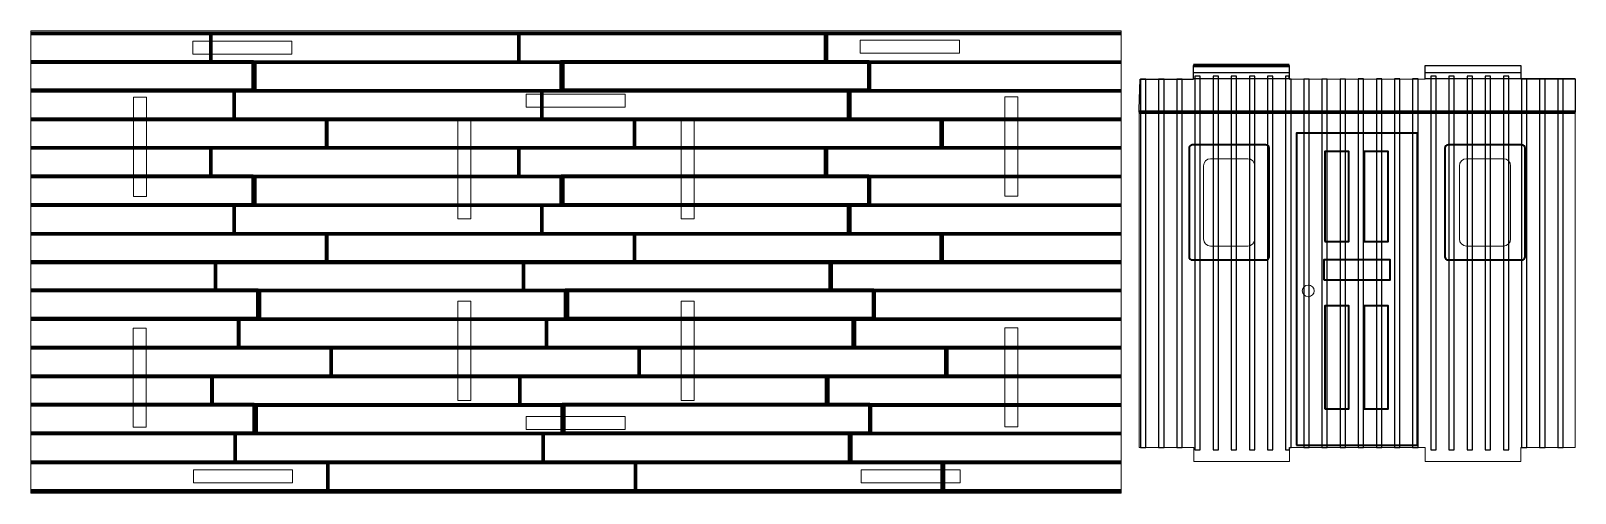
# Model space of a CAD drawing. Header units: millimetres. Extents: x -180 to 180, y -54 to 54.
import ezdxf

# ---------------------------------------------------------------- set-up
doc = ezdxf.new("R2010")
doc.units = ezdxf.units.MM
doc.header["$MEASUREMENT"] = 0
doc.layers.add('Layer 1', color=7, linetype='Continuous')

msp = doc.modelspace()

# ---------------------------------------------------------------- linework, layer by layer
at = {"layer": 'Layer 1', "color": 22, "lineweight": 5}
for points in [[(-142.1747, 48.3552), (-119.0961, 48.3552), (-119.0961, 51.368), (-142.1747, 51.368), (-142.1747, 48.3552)], [(13.3549, 48.5867), (36.4335, 48.5867), (36.4335, 51.6093), (13.3549, 51.6093), (13.3549, 48.5867)], [(-142.0163, -51.369), (-118.9377, -51.369), (-118.9377, -48.3464), (-142.0163, -48.3464), (-142.0163, -51.369)], [(13.5133, -51.369), (36.5919, -51.369), (36.5919, -48.3464), (13.5133, -48.3464), (13.5133, -51.369)]]:
    msp.add_lwpolyline(points, close=True, dxfattribs=at)
at = {"layer": 'Layer 1', "color": 7, "lineweight": 40}
msp.add_lwpolyline([(114.9643, -42.6135), (143.1975, -42.6135), (143.1975, 29.9493), (114.9643, 29.9493), (114.9643, -42.6135)], close=True, dxfattribs=at)
at = {"layer": 'Layer 1', "color": 250, "lineweight": 40}
for points in [[(121.5361, 4.7704), (127.1313, 4.7704), (127.1313, 25.7386), (121.5361, 25.7386), (121.5361, 4.7704)], [(130.7684, 4.7704), (136.3638, 4.7704), (136.3638, 25.7386), (130.7684, 25.7386), (130.7684, 4.7704)], [(121.3037, -4.1316), (136.8201, -4.1316), (136.8201, 0.4946), (121.3037, 0.4946), (121.3037, -4.1316)], [(121.5361, -34.1706), (127.1313, -34.1706), (127.1313, -10.2068), (121.5361, -10.2068), (121.5361, -34.1706)], [(130.7684, -34.1706), (136.3638, -34.1706), (136.3638, -10.2068), (130.7684, -10.2068), (130.7684, -34.1706)]]:
    msp.add_lwpolyline(points, close=True, dxfattribs=at)
at = {"layer": 'Layer 1', "color": 250, "lineweight": 15}
msp.add_ellipse((117.7272, -6.7158), major_axis=(1.3978, 0), ratio=0.97338675, dxfattribs=at)
at = {"layer": 'Layer 1', "color": 22, "lineweight": 5}
for points, knots in [([(-179.8809, 53.784), (-179.8809, 53.784), (74.1191, 53.784), (74.1191, 53.784), (74.1191, 53.784), (74.1191, 53.784), (74.1191, -53.784), (74.1191, -53.784), (74.1191, -53.784), (74.1191, -53.784), (-179.8809, -53.784), (-179.8809, -53.784), (-179.8809, -53.784), (-179.8809, -53.784), (-179.8809, 53.784), (-179.8809, 53.784)], [0, 0, 0, 0, 0.25, 0.25, 0.25, 0.25, 0.5, 0.5, 0.5, 0.5, 0.75, 0.75, 0.75, 0.75, 1, 1, 1, 1]), ([(179.8543, 35.2493), (179.8543, 35.2493), (179.8543, 21.7937), (179.8543, 21.7937), (179.8543, 21.7937), (179.8543, 21.7937), (179.8543, -25.8384), (179.8543, -25.8384), (179.8543, -25.8384), (179.8543, -25.8384), (179.8543, -39.2938), (179.8543, -39.2938), (179.8543, -39.2938), (179.8543, -39.2938), (179.8543, -43.1656), (179.8543, -43.1656), (179.8543, -43.1656), (179.8543, -43.1656), (167.2429, -43.1656), (167.2429, -43.1656), (167.2429, -43.1656), (167.2429, -43.1656), (167.2429, -46.413), (167.2429, -46.413), (167.2429, -46.413), (167.2429, -46.413), (144.957, -46.413), (144.957, -46.413), (144.957, -46.413), (144.957, -46.413), (144.957, -43.1656), (144.957, -43.1656), (144.957, -43.1656), (144.957, -43.1656), (113.3329, -43.1656), (113.3329, -43.1656), (113.3329, -43.1656), (113.3329, -43.1656), (113.3329, -46.413), (113.3329, -46.413), (113.3329, -46.413), (113.3329, -46.413), (91.047, -46.413), (91.047, -46.413), (91.047, -46.413), (91.047, -46.413), (91.047, -43.1656), (91.047, -43.1656), (91.047, -43.1656), (91.047, -43.1656), (78.2809, -43.1656), (78.2809, -43.1656), (78.2809, -43.1656), (78.2809, -43.1656), (78.2809, -39.2938), (78.2809, -39.2938), (78.2809, -39.2938), (78.2809, -39.2938), (78.2809, -25.8384), (78.2809, -25.8384), (78.2809, -25.8384), (78.2809, -25.8384), (78.2809, 21.7937), (78.2809, 21.7937), (78.2809, 21.7937), (78.2809, 21.7937), (78.2809, 35.2493), (78.2809, 35.2493), (78.2809, 35.2493), (78.2809, 35.2493), (78.2809, 35.4733), (78.2809, 35.4733), (78.2809, 35.4733), (78.2809, 35.4733), (78.5587, 42.5572), (78.5587, 42.5572), (78.5587, 42.5572), (78.5587, 42.5572), (91.0032, 42.5662), (91.0032, 42.5662), (91.0032, 42.5662), (91.0032, 42.5662), (91.0032, 45.884), (91.0032, 45.884), (91.0032, 45.884), (91.0032, 45.884), (113.2891, 45.884), (113.2891, 45.884), (113.2891, 45.884), (113.2891, 45.884), (113.2891, 42.5824), (113.2891, 42.5824), (113.2891, 42.5824), (113.2891, 42.5824), (144.9132, 42.6053), (144.9132, 42.6053), (144.9132, 42.6053), (144.9132, 42.6053), (144.9132, 45.7043), (144.9132, 45.7043), (144.9132, 45.7043), (144.9132, 45.7043), (167.1991, 45.7043), (167.1991, 45.7043), (167.1991, 45.7043), (167.1991, 45.7043), (167.1991, 42.6215), (167.1991, 42.6215), (167.1991, 42.6215), (167.1991, 42.6215), (179.8809, 42.6307), (179.8809, 42.6307), (179.8809, 42.6307), (179.8809, 42.6307), (179.8543, 35.2493), (179.8543, 35.2493)], [0, 0, 0, 0, 0.03448276, 0.03448276, 0.03448276, 0.03448276, 0.06896552, 0.06896552, 0.06896552, 0.06896552, 0.10344828, 0.10344828, 0.10344828, 0.10344828, 0.13793103, 0.13793103, 0.13793103, 0.13793103, 0.17241379, 0.17241379, 0.17241379, 0.17241379, 0.20689655, 0.20689655, 0.20689655, 0.20689655, 0.24137931, 0.24137931, 0.24137931, 0.24137931, 0.27586207, 0.27586207, 0.27586207, 0.27586207, 0.31034483, 0.31034483, 0.31034483, 0.31034483, 0.34482759, 0.34482759, 0.34482759, 0.34482759, 0.37931034, 0.37931034, 0.37931034, 0.37931034, 0.4137931, 0.4137931, 0.4137931, 0.4137931, 0.44827586, 0.44827586, 0.44827586, 0.44827586, 0.48275862, 0.48275862, 0.48275862, 0.48275862, 0.51724138, 0.51724138, 0.51724138, 0.51724138, 0.55172414, 0.55172414, 0.55172414, 0.55172414, 0.5862069, 0.5862069, 0.5862069, 0.5862069, 0.62068966, 0.62068966, 0.62068966, 0.62068966, 0.65517241, 0.65517241, 0.65517241, 0.65517241, 0.68965517, 0.68965517, 0.68965517, 0.68965517, 0.72413793, 0.72413793, 0.72413793, 0.72413793, 0.75862069, 0.75862069, 0.75862069, 0.75862069, 0.79310345, 0.79310345, 0.79310345, 0.79310345, 0.82758621, 0.82758621, 0.82758621, 0.82758621, 0.86206897, 0.86206897, 0.86206897, 0.86206897, 0.89655172, 0.89655172, 0.89655172, 0.89655172, 0.93103448, 0.93103448, 0.93103448, 0.93103448, 0.96551724, 0.96551724, 0.96551724, 0.96551724, 1, 1, 1, 1]), ([(-152.9294, 38.3536), (-152.9294, 38.3536), (-152.9294, 15.275), (-152.9294, 15.275), (-152.9294, 15.275), (-152.9294, 15.275), (-155.952, 15.275), (-155.952, 15.275), (-155.952, 15.275), (-155.952, 15.275), (-155.952, 38.3536), (-155.952, 38.3536), (-155.952, 38.3536), (-155.952, 38.3536), (-152.9294, 38.3536), (-152.9294, 38.3536)], [0, 0, 0, 0, 0.25, 0.25, 0.25, 0.25, 0.5, 0.5, 0.5, 0.5, 0.75, 0.75, 0.75, 0.75, 1, 1, 1, 1]), ([(-41.4079, 36.0425), (-41.4079, 36.0425), (-64.4865, 36.0425), (-64.4865, 36.0425), (-64.4865, 36.0425), (-64.4865, 36.0425), (-64.4865, 39.0553), (-64.4865, 39.0553), (-64.4865, 39.0553), (-64.4865, 39.0553), (-41.4079, 39.0553), (-41.4079, 39.0553), (-41.4079, 39.0553), (-41.4079, 39.0553), (-41.4079, 36.0425), (-41.4079, 36.0425)], [0, 0, 0, 0, 0.25, 0.25, 0.25, 0.25, 0.5, 0.5, 0.5, 0.5, 0.75, 0.75, 0.75, 0.75, 1, 1, 1, 1]), ([(50.0439, 38.4328), (50.0439, 38.4328), (50.0439, 15.3542), (50.0439, 15.3542), (50.0439, 15.3542), (50.0439, 15.3542), (47.0213, 15.3542), (47.0213, 15.3542), (47.0213, 15.3542), (47.0213, 15.3542), (47.0213, 38.4328), (47.0213, 38.4328), (47.0213, 38.4328), (47.0213, 38.4328), (50.0439, 38.4328), (50.0439, 38.4328)], [0, 0, 0, 0, 0.25, 0.25, 0.25, 0.25, 0.5, 0.5, 0.5, 0.5, 0.75, 0.75, 0.75, 0.75, 1, 1, 1, 1]), ([(-77.3701, 33.0964), (-77.3701, 33.0964), (-77.3701, 10.0178), (-77.3701, 10.0178), (-77.3701, 10.0178), (-77.3701, 10.0178), (-80.3829, 10.0178), (-80.3829, 10.0178), (-80.3829, 10.0178), (-80.3829, 10.0178), (-80.3829, 33.0964), (-80.3829, 33.0964), (-80.3829, 33.0964), (-80.3829, 33.0964), (-77.3701, 33.0964), (-77.3701, 33.0964)], [0, 0, 0, 0, 0.25, 0.25, 0.25, 0.25, 0.5, 0.5, 0.5, 0.5, 0.75, 0.75, 0.75, 0.75, 1, 1, 1, 1]), ([(-25.379, 33.0964), (-25.379, 33.0964), (-25.379, 10.0178), (-25.379, 10.0178), (-25.379, 10.0178), (-25.379, 10.0178), (-28.3918, 10.0178), (-28.3918, 10.0178), (-28.3918, 10.0178), (-28.3918, 10.0178), (-28.3918, 33.0964), (-28.3918, 33.0964), (-28.3918, 33.0964), (-28.3918, 33.0964), (-25.379, 33.0964), (-25.379, 33.0964)], [0, 0, 0, 0, 0.25, 0.25, 0.25, 0.25, 0.5, 0.5, 0.5, 0.5, 0.75, 0.75, 0.75, 0.75, 1, 1, 1, 1]), ([(-77.3701, -9.1233), (-77.3701, -9.1233), (-77.3701, -32.2019), (-77.3701, -32.2019), (-77.3701, -32.2019), (-77.3701, -32.2019), (-80.3829, -32.2019), (-80.3829, -32.2019), (-80.3829, -32.2019), (-80.3829, -32.2019), (-80.3829, -9.1233), (-80.3829, -9.1233), (-80.3829, -9.1233), (-80.3829, -9.1233), (-77.3701, -9.1233), (-77.3701, -9.1233)], [0, 0, 0, 0, 0.25, 0.25, 0.25, 0.25, 0.5, 0.5, 0.5, 0.5, 0.75, 0.75, 0.75, 0.75, 1, 1, 1, 1]), ([(-25.379, -9.1233), (-25.379, -9.1233), (-25.379, -32.2019), (-25.379, -32.2019), (-25.379, -32.2019), (-25.379, -32.2019), (-28.3918, -32.2019), (-28.3918, -32.2019), (-28.3918, -32.2019), (-28.3918, -32.2019), (-28.3918, -9.1233), (-28.3918, -9.1233), (-28.3918, -9.1233), (-28.3918, -9.1233), (-25.379, -9.1233), (-25.379, -9.1233)], [0, 0, 0, 0, 0.25, 0.25, 0.25, 0.25, 0.5, 0.5, 0.5, 0.5, 0.75, 0.75, 0.75, 0.75, 1, 1, 1, 1]), ([(-153.009, -15.3874), (-153.009, -15.3874), (-153.009, -38.466), (-153.009, -38.466), (-153.009, -38.466), (-153.009, -38.466), (-156.0316, -38.466), (-156.0316, -38.466), (-156.0316, -38.466), (-156.0316, -38.466), (-156.0316, -15.3874), (-156.0316, -15.3874), (-156.0316, -15.3874), (-156.0316, -15.3874), (-153.009, -15.3874), (-153.009, -15.3874)], [0, 0, 0, 0, 0.25, 0.25, 0.25, 0.25, 0.5, 0.5, 0.5, 0.5, 0.75, 0.75, 0.75, 0.75, 1, 1, 1, 1]), ([(50.0435, -15.3082), (50.0435, -15.3082), (50.0435, -38.3868), (50.0435, -38.3868), (50.0435, -38.3868), (50.0435, -38.3868), (47.0209, -38.3868), (47.0209, -38.3868), (47.0209, -38.3868), (47.0209, -38.3868), (47.0209, -15.3082), (47.0209, -15.3082), (47.0209, -15.3082), (47.0209, -15.3082), (50.0435, -15.3082), (50.0435, -15.3082)], [0, 0, 0, 0, 0.25, 0.25, 0.25, 0.25, 0.5, 0.5, 0.5, 0.5, 0.75, 0.75, 0.75, 0.75, 1, 1, 1, 1]), ([(-41.4079, -38.9813), (-41.4079, -38.9813), (-64.4865, -38.9813), (-64.4865, -38.9813), (-64.4865, -38.9813), (-64.4865, -38.9813), (-64.4865, -35.9685), (-64.4865, -35.9685), (-64.4865, -35.9685), (-64.4865, -35.9685), (-41.4079, -35.9685), (-41.4079, -35.9685), (-41.4079, -35.9685), (-41.4079, -35.9685), (-41.4079, -38.9813), (-41.4079, -38.9813)], [0, 0, 0, 0, 0.25, 0.25, 0.25, 0.25, 0.5, 0.5, 0.5, 0.5, 0.75, 0.75, 0.75, 0.75, 1, 1, 1, 1])]:
    msp.add_open_spline(points, degree=3, knots=knots, dxfattribs=at)
at = {"layer": 'Layer 1', "color": 250, "lineweight": 100}
for points, knots in [([(-179.8809, 46.5323), (-179.8809, 46.5323), (-137.9474, 46.5323), (-137.9474, 46.5323), (-137.9474, 46.5323), (-137.9474, 46.5323), (-137.9474, 53.1752), (-137.9474, 53.1752), (-137.9474, 53.1752), (-137.9474, 53.1752), (-179.8809, 53.1752), (-179.8809, 53.1752)], [0, 0, 0, 0, 0.33333333, 0.33333333, 0.33333333, 0.33333333, 0.66666667, 0.66666667, 0.66666667, 0.66666667, 1, 1, 1, 1]), ([(-137.9318, 46.5323), (-137.9318, 46.5323), (-66.2182, 46.5323), (-66.2182, 46.5323), (-66.2182, 46.5323), (-66.2182, 46.5323), (-66.2182, 53.1752), (-66.2182, 53.1752), (-66.2182, 53.1752), (-66.2182, 53.1752), (-137.9318, 53.1752), (-137.9318, 53.1752), (-137.9318, 53.1752), (-137.9318, 53.1752), (-137.9318, 46.5323), (-137.9318, 46.5323)], [0, 0, 0, 0, 0.25, 0.25, 0.25, 0.25, 0.5, 0.5, 0.5, 0.5, 0.75, 0.75, 0.75, 0.75, 1, 1, 1, 1]), ([(-66.2182, 46.5323), (-66.2182, 46.5323), (5.4953, 46.5323), (5.4953, 46.5323), (5.4953, 46.5323), (5.4953, 46.5323), (5.4953, 53.1752), (5.4953, 53.1752), (5.4953, 53.1752), (5.4953, 53.1752), (-66.2182, 53.1752), (-66.2182, 53.1752), (-66.2182, 53.1752), (-66.2182, 53.1752), (-66.2182, 46.5323), (-66.2182, 46.5323)], [0, 0, 0, 0, 0.25, 0.25, 0.25, 0.25, 0.5, 0.5, 0.5, 0.5, 0.75, 0.75, 0.75, 0.75, 1, 1, 1, 1]), ([(74.1191, 53.1752), (74.1191, 53.1752), (5.2257, 53.1752), (5.2257, 53.1752), (5.2257, 53.1752), (5.2257, 53.1752), (5.2257, 46.5323), (5.2257, 46.5323)], [0, 0, 0, 0, 0.5, 0.5, 0.5, 0.5, 1, 1, 1, 1]), ([(-179.8809, 39.9637), (-179.8809, 39.9637), (-128.107, 39.9637), (-128.107, 39.9637), (-128.107, 39.9637), (-128.107, 39.9637), (-128.107, 46.6065), (-128.107, 46.6065), (-128.107, 46.6065), (-128.107, 46.6065), (-179.8809, 46.6065), (-179.8809, 46.6065)], [0, 0, 0, 0, 0.33333333, 0.33333333, 0.33333333, 0.33333333, 0.66666667, 0.66666667, 0.66666667, 0.66666667, 1, 1, 1, 1]), ([(-127.687, 39.8574), (-127.687, 39.8574), (-55.9734, 39.8574), (-55.9734, 39.8574), (-55.9734, 39.8574), (-55.9734, 39.8574), (-55.9734, 46.5003), (-55.9734, 46.5003), (-55.9734, 46.5003), (-55.9734, 46.5003), (-127.687, 46.5003), (-127.687, 46.5003), (-127.687, 46.5003), (-127.687, 46.5003), (-127.687, 39.8574), (-127.687, 39.8574)], [0, 0, 0, 0, 0.25, 0.25, 0.25, 0.25, 0.5, 0.5, 0.5, 0.5, 0.75, 0.75, 0.75, 0.75, 1, 1, 1, 1]), ([(-56.3778, 39.9637), (-56.3778, 39.9637), (15.3357, 39.9637), (15.3357, 39.9637), (15.3357, 39.9637), (15.3357, 39.9637), (15.3357, 46.6065), (15.3357, 46.6065), (15.3357, 46.6065), (15.3357, 46.6065), (-56.3778, 46.6065), (-56.3778, 46.6065), (-56.3778, 46.6065), (-56.3778, 46.6065), (-56.3778, 39.9637), (-56.3778, 39.9637)], [0, 0, 0, 0, 0.25, 0.25, 0.25, 0.25, 0.5, 0.5, 0.5, 0.5, 0.75, 0.75, 0.75, 0.75, 1, 1, 1, 1]), ([(74.1191, 46.5003), (74.1191, 46.5003), (15.4705, 46.5003), (15.4705, 46.5003), (15.4705, 46.5003), (15.4705, 46.5003), (15.4705, 39.8574), (15.4705, 39.8574)], [0, 0, 0, 0, 0.5, 0.5, 0.5, 0.5, 1, 1, 1, 1]), ([(-179.8809, 33.2145), (-179.8809, 33.2145), (-132.5554, 33.2145), (-132.5554, 33.2145), (-132.5554, 33.2145), (-132.5554, 33.2145), (-132.5554, 39.8574), (-132.5554, 39.8574), (-132.5554, 39.8574), (-132.5554, 39.8574), (-179.8809, 39.8574), (-179.8809, 39.8574)], [0, 0, 0, 0, 0.33333333, 0.33333333, 0.33333333, 0.33333333, 0.66666667, 0.66666667, 0.66666667, 0.66666667, 1, 1, 1, 1]), ([(-132.5398, 33.2145), (-132.5398, 33.2145), (-60.8262, 33.2145), (-60.8262, 33.2145), (-60.8262, 33.2145), (-60.8262, 33.2145), (-60.8262, 39.8574), (-60.8262, 39.8574), (-60.8262, 39.8574), (-60.8262, 39.8574), (-132.5398, 39.8574), (-132.5398, 39.8574), (-132.5398, 39.8574), (-132.5398, 39.8574), (-132.5398, 33.2145), (-132.5398, 33.2145)], [0, 0, 0, 0, 0.25, 0.25, 0.25, 0.25, 0.5, 0.5, 0.5, 0.5, 0.75, 0.75, 0.75, 0.75, 1, 1, 1, 1]), ([(-60.8262, 33.2145), (-60.8262, 33.2145), (10.8873, 33.2145), (10.8873, 33.2145), (10.8873, 33.2145), (10.8873, 33.2145), (10.8873, 39.8574), (10.8873, 39.8574), (10.8873, 39.8574), (10.8873, 39.8574), (-60.8262, 39.8574), (-60.8262, 39.8574), (-60.8262, 39.8574), (-60.8262, 39.8574), (-60.8262, 33.2145), (-60.8262, 33.2145)], [0, 0, 0, 0, 0.25, 0.25, 0.25, 0.25, 0.5, 0.5, 0.5, 0.5, 0.75, 0.75, 0.75, 0.75, 1, 1, 1, 1]), ([(74.1191, 39.8574), (74.1191, 39.8574), (10.6177, 39.8574), (10.6177, 39.8574), (10.6177, 39.8574), (10.6177, 39.8574), (10.6177, 33.2145), (10.6177, 33.2145)], [0, 0, 0, 0, 0.5, 0.5, 0.5, 0.5, 1, 1, 1, 1]), ([(-179.8809, 26.5396), (-179.8809, 26.5396), (-110.9874, 26.5396), (-110.9874, 26.5396), (-110.9874, 26.5396), (-110.9874, 26.5396), (-110.9874, 33.1825), (-110.9874, 33.1825), (-110.9874, 33.1825), (-110.9874, 33.1825), (-179.8809, 33.1825), (-179.8809, 33.1825)], [0, 0, 0, 0, 0.33333333, 0.33333333, 0.33333333, 0.33333333, 0.66666667, 0.66666667, 0.66666667, 0.66666667, 1, 1, 1, 1]), ([(-110.9718, 26.5396), (-110.9718, 26.5396), (-39.2582, 26.5396), (-39.2582, 26.5396), (-39.2582, 26.5396), (-39.2582, 26.5396), (-39.2582, 33.1825), (-39.2582, 33.1825), (-39.2582, 33.1825), (-39.2582, 33.1825), (-110.9718, 33.1825), (-110.9718, 33.1825), (-110.9718, 33.1825), (-110.9718, 33.1825), (-110.9718, 26.5396), (-110.9718, 26.5396)], [0, 0, 0, 0, 0.25, 0.25, 0.25, 0.25, 0.5, 0.5, 0.5, 0.5, 0.75, 0.75, 0.75, 0.75, 1, 1, 1, 1]), ([(-39.2582, 26.5396), (-39.2582, 26.5396), (32.4553, 26.5396), (32.4553, 26.5396), (32.4553, 26.5396), (32.4553, 26.5396), (32.4553, 33.1825), (32.4553, 33.1825), (32.4553, 33.1825), (32.4553, 33.1825), (-39.2582, 33.1825), (-39.2582, 33.1825), (-39.2582, 33.1825), (-39.2582, 33.1825), (-39.2582, 26.5396), (-39.2582, 26.5396)], [0, 0, 0, 0, 0.25, 0.25, 0.25, 0.25, 0.5, 0.5, 0.5, 0.5, 0.75, 0.75, 0.75, 0.75, 1, 1, 1, 1]), ([(74.1191, 33.1825), (74.1191, 33.1825), (32.1857, 33.1825), (32.1857, 33.1825), (32.1857, 33.1825), (32.1857, 33.1825), (32.1857, 26.5396), (32.1857, 26.5396)], [0, 0, 0, 0, 0.5, 0.5, 0.5, 0.5, 1, 1, 1, 1]), ([(-179.8809, 19.8968), (-179.8809, 19.8968), (-137.9474, 19.8968), (-137.9474, 19.8968), (-137.9474, 19.8968), (-137.9474, 19.8968), (-137.9474, 26.5397), (-137.9474, 26.5397), (-137.9474, 26.5397), (-137.9474, 26.5397), (-179.8809, 26.5397), (-179.8809, 26.5397)], [0, 0, 0, 0, 0.33333333, 0.33333333, 0.33333333, 0.33333333, 0.66666667, 0.66666667, 0.66666667, 0.66666667, 1, 1, 1, 1]), ([(-137.9318, 19.8968), (-137.9318, 19.8968), (-66.2182, 19.8968), (-66.2182, 19.8968), (-66.2182, 19.8968), (-66.2182, 19.8968), (-66.2182, 26.5397), (-66.2182, 26.5397), (-66.2182, 26.5397), (-66.2182, 26.5397), (-137.9318, 26.5397), (-137.9318, 26.5397), (-137.9318, 26.5397), (-137.9318, 26.5397), (-137.9318, 19.8968), (-137.9318, 19.8968)], [0, 0, 0, 0, 0.25, 0.25, 0.25, 0.25, 0.5, 0.5, 0.5, 0.5, 0.75, 0.75, 0.75, 0.75, 1, 1, 1, 1]), ([(-66.2182, 19.8968), (-66.2182, 19.8968), (5.4953, 19.8968), (5.4953, 19.8968), (5.4953, 19.8968), (5.4953, 19.8968), (5.4953, 26.5397), (5.4953, 26.5397), (5.4953, 26.5397), (5.4953, 26.5397), (-66.2182, 26.5397), (-66.2182, 26.5397), (-66.2182, 26.5397), (-66.2182, 26.5397), (-66.2182, 19.8968), (-66.2182, 19.8968)], [0, 0, 0, 0, 0.25, 0.25, 0.25, 0.25, 0.5, 0.5, 0.5, 0.5, 0.75, 0.75, 0.75, 0.75, 1, 1, 1, 1]), ([(74.1191, 26.5397), (74.1191, 26.5397), (5.2257, 26.5397), (5.2257, 26.5397), (5.2257, 26.5397), (5.2257, 26.5397), (5.2257, 19.8968), (5.2257, 19.8968)], [0, 0, 0, 0, 0.5, 0.5, 0.5, 0.5, 1, 1, 1, 1]), ([(-179.8809, 13.3283), (-179.8809, 13.3283), (-128.107, 13.3283), (-128.107, 13.3283), (-128.107, 13.3283), (-128.107, 13.3283), (-128.107, 19.9712), (-128.107, 19.9712), (-128.107, 19.9712), (-128.107, 19.9712), (-179.8809, 19.9712), (-179.8809, 19.9712)], [0, 0, 0, 0, 0.33333333, 0.33333333, 0.33333333, 0.33333333, 0.66666667, 0.66666667, 0.66666667, 0.66666667, 1, 1, 1, 1]), ([(-127.687, 13.2219), (-127.687, 13.2219), (-55.9734, 13.2219), (-55.9734, 13.2219), (-55.9734, 13.2219), (-55.9734, 13.2219), (-55.9734, 19.8648), (-55.9734, 19.8648), (-55.9734, 19.8648), (-55.9734, 19.8648), (-127.687, 19.8648), (-127.687, 19.8648), (-127.687, 19.8648), (-127.687, 19.8648), (-127.687, 13.2219), (-127.687, 13.2219)], [0, 0, 0, 0, 0.25, 0.25, 0.25, 0.25, 0.5, 0.5, 0.5, 0.5, 0.75, 0.75, 0.75, 0.75, 1, 1, 1, 1]), ([(-56.3778, 13.3283), (-56.3778, 13.3283), (15.3357, 13.3283), (15.3357, 13.3283), (15.3357, 13.3283), (15.3357, 13.3283), (15.3357, 19.9712), (15.3357, 19.9712), (15.3357, 19.9712), (15.3357, 19.9712), (-56.3778, 19.9712), (-56.3778, 19.9712), (-56.3778, 19.9712), (-56.3778, 19.9712), (-56.3778, 13.3283), (-56.3778, 13.3283)], [0, 0, 0, 0, 0.25, 0.25, 0.25, 0.25, 0.5, 0.5, 0.5, 0.5, 0.75, 0.75, 0.75, 0.75, 1, 1, 1, 1]), ([(74.1191, 19.8648), (74.1191, 19.8648), (15.4705, 19.8648), (15.4705, 19.8648), (15.4705, 19.8648), (15.4705, 19.8648), (15.4705, 13.2219), (15.4705, 13.2219)], [0, 0, 0, 0, 0.5, 0.5, 0.5, 0.5, 1, 1, 1, 1]), ([(-179.8809, 6.579), (-179.8809, 6.579), (-132.5554, 6.579), (-132.5554, 6.579), (-132.5554, 6.579), (-132.5554, 6.579), (-132.5554, 13.2219), (-132.5554, 13.2219), (-132.5554, 13.2219), (-132.5554, 13.2219), (-179.8809, 13.2219), (-179.8809, 13.2219)], [0, 0, 0, 0, 0.33333333, 0.33333333, 0.33333333, 0.33333333, 0.66666667, 0.66666667, 0.66666667, 0.66666667, 1, 1, 1, 1]), ([(-132.5398, 6.579), (-132.5398, 6.579), (-60.8262, 6.579), (-60.8262, 6.579), (-60.8262, 6.579), (-60.8262, 6.579), (-60.8262, 13.2219), (-60.8262, 13.2219), (-60.8262, 13.2219), (-60.8262, 13.2219), (-132.5398, 13.2219), (-132.5398, 13.2219), (-132.5398, 13.2219), (-132.5398, 13.2219), (-132.5398, 6.579), (-132.5398, 6.579)], [0, 0, 0, 0, 0.25, 0.25, 0.25, 0.25, 0.5, 0.5, 0.5, 0.5, 0.75, 0.75, 0.75, 0.75, 1, 1, 1, 1]), ([(-60.8262, 6.579), (-60.8262, 6.579), (10.8873, 6.579), (10.8873, 6.579), (10.8873, 6.579), (10.8873, 6.579), (10.8873, 13.2219), (10.8873, 13.2219), (10.8873, 13.2219), (10.8873, 13.2219), (-60.8262, 13.2219), (-60.8262, 13.2219), (-60.8262, 13.2219), (-60.8262, 13.2219), (-60.8262, 6.579), (-60.8262, 6.579)], [0, 0, 0, 0, 0.25, 0.25, 0.25, 0.25, 0.5, 0.5, 0.5, 0.5, 0.75, 0.75, 0.75, 0.75, 1, 1, 1, 1]), ([(74.1191, 13.2219), (74.1191, 13.2219), (10.6177, 13.2219), (10.6177, 13.2219), (10.6177, 13.2219), (10.6177, 13.2219), (10.6177, 6.579), (10.6177, 6.579)], [0, 0, 0, 0, 0.5, 0.5, 0.5, 0.5, 1, 1, 1, 1]), ([(-179.8809, -0.0959), (-179.8809, -0.0959), (-110.9874, -0.0959), (-110.9874, -0.0959), (-110.9874, -0.0959), (-110.9874, -0.0959), (-110.9874, 6.547), (-110.9874, 6.547), (-110.9874, 6.547), (-110.9874, 6.547), (-179.8809, 6.547), (-179.8809, 6.547)], [0, 0, 0, 0, 0.33333333, 0.33333333, 0.33333333, 0.33333333, 0.66666667, 0.66666667, 0.66666667, 0.66666667, 1, 1, 1, 1]), ([(-110.9718, -0.0959), (-110.9718, -0.0959), (-39.2582, -0.0959), (-39.2582, -0.0959), (-39.2582, -0.0959), (-39.2582, -0.0959), (-39.2582, 6.547), (-39.2582, 6.547), (-39.2582, 6.547), (-39.2582, 6.547), (-110.9718, 6.547), (-110.9718, 6.547), (-110.9718, 6.547), (-110.9718, 6.547), (-110.9718, -0.0959), (-110.9718, -0.0959)], [0, 0, 0, 0, 0.25, 0.25, 0.25, 0.25, 0.5, 0.5, 0.5, 0.5, 0.75, 0.75, 0.75, 0.75, 1, 1, 1, 1]), ([(-39.2582, -0.0959), (-39.2582, -0.0959), (32.4553, -0.0959), (32.4553, -0.0959), (32.4553, -0.0959), (32.4553, -0.0959), (32.4553, 6.547), (32.4553, 6.547), (32.4553, 6.547), (32.4553, 6.547), (-39.2582, 6.547), (-39.2582, 6.547), (-39.2582, 6.547), (-39.2582, 6.547), (-39.2582, -0.0959), (-39.2582, -0.0959)], [0, 0, 0, 0, 0.25, 0.25, 0.25, 0.25, 0.5, 0.5, 0.5, 0.5, 0.75, 0.75, 0.75, 0.75, 1, 1, 1, 1]), ([(74.1191, 6.547), (74.1191, 6.547), (32.1857, 6.547), (32.1857, 6.547), (32.1857, 6.547), (32.1857, 6.547), (32.1857, -0.0959), (32.1857, -0.0959)], [0, 0, 0, 0, 0.5, 0.5, 0.5, 0.5, 1, 1, 1, 1]), ([(-179.8809, -6.6107), (-179.8809, -6.6107), (-136.869, -6.6107), (-136.869, -6.6107), (-136.869, -6.6107), (-136.869, -6.6107), (-136.869, 0.032), (-136.869, 0.032), (-136.869, 0.032), (-136.869, 0.032), (-179.8809, 0.032), (-179.8809, 0.032)], [0, 0, 0, 0, 0.33333333, 0.33333333, 0.33333333, 0.33333333, 0.66666667, 0.66666667, 0.66666667, 0.66666667, 1, 1, 1, 1]), ([(-136.8534, -6.6107), (-136.8534, -6.6107), (-65.1398, -6.6107), (-65.1398, -6.6107), (-65.1398, -6.6107), (-65.1398, -6.6107), (-65.1398, 0.032), (-65.1398, 0.032), (-65.1398, 0.032), (-65.1398, 0.032), (-136.8534, 0.032), (-136.8534, 0.032), (-136.8534, 0.032), (-136.8534, 0.032), (-136.8534, -6.6107), (-136.8534, -6.6107)], [0, 0, 0, 0, 0.25, 0.25, 0.25, 0.25, 0.5, 0.5, 0.5, 0.5, 0.75, 0.75, 0.75, 0.75, 1, 1, 1, 1]), ([(-65.1398, -6.6107), (-65.1398, -6.6107), (6.5737, -6.6107), (6.5737, -6.6107), (6.5737, -6.6107), (6.5737, -6.6107), (6.5737, 0.032), (6.5737, 0.032), (6.5737, 0.032), (6.5737, 0.032), (-65.1398, 0.032), (-65.1398, 0.032), (-65.1398, 0.032), (-65.1398, 0.032), (-65.1398, -6.6107), (-65.1398, -6.6107)], [0, 0, 0, 0, 0.25, 0.25, 0.25, 0.25, 0.5, 0.5, 0.5, 0.5, 0.75, 0.75, 0.75, 0.75, 1, 1, 1, 1]), ([(74.1191, 0.032), (74.1191, 0.032), (6.3041, 0.032), (6.3041, 0.032), (6.3041, 0.032), (6.3041, 0.032), (6.3041, -6.6107), (6.3041, -6.6107)], [0, 0, 0, 0, 0.5, 0.5, 0.5, 0.5, 1, 1, 1, 1]), ([(-179.8809, -13.1793), (-179.8809, -13.1793), (-127.0286, -13.1793), (-127.0286, -13.1793), (-127.0286, -13.1793), (-127.0286, -13.1793), (-127.0286, -6.5364), (-127.0286, -6.5364), (-127.0286, -6.5364), (-127.0286, -6.5364), (-179.8809, -6.5364), (-179.8809, -6.5364)], [0, 0, 0, 0, 0.33333333, 0.33333333, 0.33333333, 0.33333333, 0.66666667, 0.66666667, 0.66666667, 0.66666667, 1, 1, 1, 1]), ([(-126.6086, -13.2857), (-126.6086, -13.2857), (-54.895, -13.2857), (-54.895, -13.2857), (-54.895, -13.2857), (-54.895, -13.2857), (-54.895, -6.6428), (-54.895, -6.6428), (-54.895, -6.6428), (-54.895, -6.6428), (-126.6086, -6.6428), (-126.6086, -6.6428), (-126.6086, -6.6428), (-126.6086, -6.6428), (-126.6086, -13.2857), (-126.6086, -13.2857)], [0, 0, 0, 0, 0.25, 0.25, 0.25, 0.25, 0.5, 0.5, 0.5, 0.5, 0.75, 0.75, 0.75, 0.75, 1, 1, 1, 1]), ([(-55.2994, -13.1793), (-55.2994, -13.1793), (16.4141, -13.1793), (16.4141, -13.1793), (16.4141, -13.1793), (16.4141, -13.1793), (16.4141, -6.5364), (16.4141, -6.5364), (16.4141, -6.5364), (16.4141, -6.5364), (-55.2994, -6.5364), (-55.2994, -6.5364), (-55.2994, -6.5364), (-55.2994, -6.5364), (-55.2994, -13.1793), (-55.2994, -13.1793)], [0, 0, 0, 0, 0.25, 0.25, 0.25, 0.25, 0.5, 0.5, 0.5, 0.5, 0.75, 0.75, 0.75, 0.75, 1, 1, 1, 1]), ([(74.1191, -6.6428), (74.1191, -6.6428), (16.5489, -6.6428), (16.5489, -6.6428), (16.5489, -6.6428), (16.5489, -6.6428), (16.5489, -13.2857), (16.5489, -13.2857)], [0, 0, 0, 0, 0.5, 0.5, 0.5, 0.5, 1, 1, 1, 1]), ([(-179.8809, -19.9285), (-179.8809, -19.9285), (-131.477, -19.9285), (-131.477, -19.9285), (-131.477, -19.9285), (-131.477, -19.9285), (-131.477, -13.2857), (-131.477, -13.2857), (-131.477, -13.2857), (-131.477, -13.2857), (-179.8809, -13.2857), (-179.8809, -13.2857)], [0, 0, 0, 0, 0.33333333, 0.33333333, 0.33333333, 0.33333333, 0.66666667, 0.66666667, 0.66666667, 0.66666667, 1, 1, 1, 1]), ([(-131.4614, -19.9285), (-131.4614, -19.9285), (-59.7478, -19.9285), (-59.7478, -19.9285), (-59.7478, -19.9285), (-59.7478, -19.9285), (-59.7478, -13.2857), (-59.7478, -13.2857), (-59.7478, -13.2857), (-59.7478, -13.2857), (-131.4614, -13.2857), (-131.4614, -13.2857), (-131.4614, -13.2857), (-131.4614, -13.2857), (-131.4614, -19.9285), (-131.4614, -19.9285)], [0, 0, 0, 0, 0.25, 0.25, 0.25, 0.25, 0.5, 0.5, 0.5, 0.5, 0.75, 0.75, 0.75, 0.75, 1, 1, 1, 1]), ([(-59.7478, -19.9285), (-59.7478, -19.9285), (11.9657, -19.9285), (11.9657, -19.9285), (11.9657, -19.9285), (11.9657, -19.9285), (11.9657, -13.2857), (11.9657, -13.2857), (11.9657, -13.2857), (11.9657, -13.2857), (-59.7478, -13.2857), (-59.7478, -13.2857), (-59.7478, -13.2857), (-59.7478, -13.2857), (-59.7478, -19.9285), (-59.7478, -19.9285)], [0, 0, 0, 0, 0.25, 0.25, 0.25, 0.25, 0.5, 0.5, 0.5, 0.5, 0.75, 0.75, 0.75, 0.75, 1, 1, 1, 1]), ([(74.1191, -13.2857), (74.1191, -13.2857), (11.6961, -13.2857), (11.6961, -13.2857), (11.6961, -13.2857), (11.6961, -13.2857), (11.6961, -19.9285), (11.6961, -19.9285)], [0, 0, 0, 0, 0.5, 0.5, 0.5, 0.5, 1, 1, 1, 1]), ([(-179.8809, -26.6035), (-179.8809, -26.6035), (-109.909, -26.6035), (-109.909, -26.6035), (-109.909, -26.6035), (-109.909, -26.6035), (-109.909, -19.9606), (-109.909, -19.9606), (-109.909, -19.9606), (-109.909, -19.9606), (-179.8809, -19.9606), (-179.8809, -19.9606)], [0, 0, 0, 0, 0.33333333, 0.33333333, 0.33333333, 0.33333333, 0.66666667, 0.66666667, 0.66666667, 0.66666667, 1, 1, 1, 1]), ([(-109.8934, -26.6035), (-109.8934, -26.6035), (-38.1798, -26.6035), (-38.1798, -26.6035), (-38.1798, -26.6035), (-38.1798, -26.6035), (-38.1798, -19.9606), (-38.1798, -19.9606), (-38.1798, -19.9606), (-38.1798, -19.9606), (-109.8934, -19.9606), (-109.8934, -19.9606), (-109.8934, -19.9606), (-109.8934, -19.9606), (-109.8934, -26.6035), (-109.8934, -26.6035)], [0, 0, 0, 0, 0.25, 0.25, 0.25, 0.25, 0.5, 0.5, 0.5, 0.5, 0.75, 0.75, 0.75, 0.75, 1, 1, 1, 1]), ([(-38.1798, -26.6035), (-38.1798, -26.6035), (33.5337, -26.6035), (33.5337, -26.6035), (33.5337, -26.6035), (33.5337, -26.6035), (33.5337, -19.9606), (33.5337, -19.9606), (33.5337, -19.9606), (33.5337, -19.9606), (-38.1798, -19.9606), (-38.1798, -19.9606), (-38.1798, -19.9606), (-38.1798, -19.9606), (-38.1798, -26.6035), (-38.1798, -26.6035)], [0, 0, 0, 0, 0.25, 0.25, 0.25, 0.25, 0.5, 0.5, 0.5, 0.5, 0.75, 0.75, 0.75, 0.75, 1, 1, 1, 1]), ([(74.1191, -19.9606), (74.1191, -19.9606), (33.2641, -19.9606), (33.2641, -19.9606), (33.2641, -19.9606), (33.2641, -19.9606), (33.2641, -26.6035), (33.2641, -26.6035)], [0, 0, 0, 0, 0.5, 0.5, 0.5, 0.5, 1, 1, 1, 1]), ([(-179.8809, -33.2783), (-179.8809, -33.2783), (-137.6934, -33.2783), (-137.6934, -33.2783), (-137.6934, -33.2783), (-137.6934, -33.2783), (-137.6934, -26.6354), (-137.6934, -26.6354), (-137.6934, -26.6354), (-137.6934, -26.6354), (-179.8809, -26.6354), (-179.8809, -26.6354)], [0, 0, 0, 0, 0.33333333, 0.33333333, 0.33333333, 0.33333333, 0.66666667, 0.66666667, 0.66666667, 0.66666667, 1, 1, 1, 1]), ([(-137.6778, -33.2783), (-137.6778, -33.2783), (-65.9642, -33.2783), (-65.9642, -33.2783), (-65.9642, -33.2783), (-65.9642, -33.2783), (-65.9642, -26.6354), (-65.9642, -26.6354), (-65.9642, -26.6354), (-65.9642, -26.6354), (-137.6778, -26.6354), (-137.6778, -26.6354), (-137.6778, -26.6354), (-137.6778, -26.6354), (-137.6778, -33.2783), (-137.6778, -33.2783)], [0, 0, 0, 0, 0.25, 0.25, 0.25, 0.25, 0.5, 0.5, 0.5, 0.5, 0.75, 0.75, 0.75, 0.75, 1, 1, 1, 1]), ([(-65.9642, -33.2783), (-65.9642, -33.2783), (5.7493, -33.2783), (5.7493, -33.2783), (5.7493, -33.2783), (5.7493, -33.2783), (5.7493, -26.6354), (5.7493, -26.6354), (5.7493, -26.6354), (5.7493, -26.6354), (-65.9642, -26.6354), (-65.9642, -26.6354), (-65.9642, -26.6354), (-65.9642, -26.6354), (-65.9642, -33.2783), (-65.9642, -33.2783)], [0, 0, 0, 0, 0.25, 0.25, 0.25, 0.25, 0.5, 0.5, 0.5, 0.5, 0.75, 0.75, 0.75, 0.75, 1, 1, 1, 1]), ([(74.1191, -26.6354), (74.1191, -26.6354), (5.4797, -26.6354), (5.4797, -26.6354), (5.4797, -26.6354), (5.4797, -26.6354), (5.4797, -33.2783), (5.4797, -33.2783)], [0, 0, 0, 0, 0.5, 0.5, 0.5, 0.5, 1, 1, 1, 1]), ([(-179.8809, -39.8468), (-179.8809, -39.8468), (-127.853, -39.8468), (-127.853, -39.8468), (-127.853, -39.8468), (-127.853, -39.8468), (-127.853, -33.2039), (-127.853, -33.2039), (-127.853, -33.2039), (-127.853, -33.2039), (-179.8809, -33.2039), (-179.8809, -33.2039)], [0, 0, 0, 0, 0.33333333, 0.33333333, 0.33333333, 0.33333333, 0.66666667, 0.66666667, 0.66666667, 0.66666667, 1, 1, 1, 1]), ([(-127.433, -39.9532), (-127.433, -39.9532), (-55.7194, -39.9532), (-55.7194, -39.9532), (-55.7194, -39.9532), (-55.7194, -39.9532), (-55.7194, -33.3103), (-55.7194, -33.3103), (-55.7194, -33.3103), (-55.7194, -33.3103), (-127.433, -33.3103), (-127.433, -33.3103), (-127.433, -33.3103), (-127.433, -33.3103), (-127.433, -39.9532), (-127.433, -39.9532)], [0, 0, 0, 0, 0.25, 0.25, 0.25, 0.25, 0.5, 0.5, 0.5, 0.5, 0.75, 0.75, 0.75, 0.75, 1, 1, 1, 1]), ([(-56.1238, -39.8468), (-56.1238, -39.8468), (15.5897, -39.8468), (15.5897, -39.8468), (15.5897, -39.8468), (15.5897, -39.8468), (15.5897, -33.2039), (15.5897, -33.2039), (15.5897, -33.2039), (15.5897, -33.2039), (-56.1238, -33.2039), (-56.1238, -33.2039), (-56.1238, -33.2039), (-56.1238, -33.2039), (-56.1238, -39.8468), (-56.1238, -39.8468)], [0, 0, 0, 0, 0.25, 0.25, 0.25, 0.25, 0.5, 0.5, 0.5, 0.5, 0.75, 0.75, 0.75, 0.75, 1, 1, 1, 1]), ([(74.1191, -33.3103), (74.1191, -33.3103), (15.7245, -33.3103), (15.7245, -33.3103), (15.7245, -33.3103), (15.7245, -33.3103), (15.7245, -39.9532), (15.7245, -39.9532)], [0, 0, 0, 0, 0.5, 0.5, 0.5, 0.5, 1, 1, 1, 1]), ([(-179.8809, -46.5961), (-179.8809, -46.5961), (-132.3014, -46.5961), (-132.3014, -46.5961), (-132.3014, -46.5961), (-132.3014, -46.5961), (-132.3014, -39.9532), (-132.3014, -39.9532), (-132.3014, -39.9532), (-132.3014, -39.9532), (-179.8809, -39.9532), (-179.8809, -39.9532)], [0, 0, 0, 0, 0.33333333, 0.33333333, 0.33333333, 0.33333333, 0.66666667, 0.66666667, 0.66666667, 0.66666667, 1, 1, 1, 1]), ([(-132.2858, -46.5961), (-132.2858, -46.5961), (-60.5722, -46.5961), (-60.5722, -46.5961), (-60.5722, -46.5961), (-60.5722, -46.5961), (-60.5722, -39.9532), (-60.5722, -39.9532), (-60.5722, -39.9532), (-60.5722, -39.9532), (-132.2858, -39.9532), (-132.2858, -39.9532), (-132.2858, -39.9532), (-132.2858, -39.9532), (-132.2858, -46.5961), (-132.2858, -46.5961)], [0, 0, 0, 0, 0.25, 0.25, 0.25, 0.25, 0.5, 0.5, 0.5, 0.5, 0.75, 0.75, 0.75, 0.75, 1, 1, 1, 1]), ([(-60.5722, -46.5961), (-60.5722, -46.5961), (11.1413, -46.5961), (11.1413, -46.5961), (11.1413, -46.5961), (11.1413, -46.5961), (11.1413, -39.9532), (11.1413, -39.9532), (11.1413, -39.9532), (11.1413, -39.9532), (-60.5722, -39.9532), (-60.5722, -39.9532), (-60.5722, -39.9532), (-60.5722, -39.9532), (-60.5722, -46.5961), (-60.5722, -46.5961)], [0, 0, 0, 0, 0.25, 0.25, 0.25, 0.25, 0.5, 0.5, 0.5, 0.5, 0.75, 0.75, 0.75, 0.75, 1, 1, 1, 1]), ([(74.1191, -39.9532), (74.1191, -39.9532), (10.8717, -39.9532), (10.8717, -39.9532), (10.8717, -39.9532), (10.8717, -39.9532), (10.8717, -46.5961), (10.8717, -46.5961)], [0, 0, 0, 0, 0.5, 0.5, 0.5, 0.5, 1, 1, 1, 1]), ([(-179.8809, -53.271), (-179.8809, -53.271), (-110.7334, -53.271), (-110.7334, -53.271), (-110.7334, -53.271), (-110.7334, -53.271), (-110.7334, -46.6281), (-110.7334, -46.6281), (-110.7334, -46.6281), (-110.7334, -46.6281), (-179.8809, -46.6281), (-179.8809, -46.6281)], [0, 0, 0, 0, 0.33333333, 0.33333333, 0.33333333, 0.33333333, 0.66666667, 0.66666667, 0.66666667, 0.66666667, 1, 1, 1, 1]), ([(-110.7178, -53.271), (-110.7178, -53.271), (-39.0042, -53.271), (-39.0042, -53.271), (-39.0042, -53.271), (-39.0042, -53.271), (-39.0042, -46.6281), (-39.0042, -46.6281), (-39.0042, -46.6281), (-39.0042, -46.6281), (-110.7178, -46.6281), (-110.7178, -46.6281), (-110.7178, -46.6281), (-110.7178, -46.6281), (-110.7178, -53.271), (-110.7178, -53.271)], [0, 0, 0, 0, 0.25, 0.25, 0.25, 0.25, 0.5, 0.5, 0.5, 0.5, 0.75, 0.75, 0.75, 0.75, 1, 1, 1, 1]), ([(-39.0042, -53.271), (-39.0042, -53.271), (32.7093, -53.271), (32.7093, -53.271), (32.7093, -53.271), (32.7093, -53.271), (32.7093, -46.6281), (32.7093, -46.6281), (32.7093, -46.6281), (32.7093, -46.6281), (-39.0042, -46.6281), (-39.0042, -46.6281), (-39.0042, -46.6281), (-39.0042, -46.6281), (-39.0042, -53.271), (-39.0042, -53.271)], [0, 0, 0, 0, 0.25, 0.25, 0.25, 0.25, 0.5, 0.5, 0.5, 0.5, 0.75, 0.75, 0.75, 0.75, 1, 1, 1, 1]), ([(74.1191, -46.6281), (74.1191, -46.6281), (32.4397, -46.6281), (32.4397, -46.6281), (32.4397, -46.6281), (32.4397, -46.6281), (32.4397, -53.271), (32.4397, -53.271)], [0, 0, 0, 0, 0.5, 0.5, 0.5, 0.5, 1, 1, 1, 1])]:
    msp.add_open_spline(points, degree=3, knots=knots, dxfattribs=at)
for points in [[(5.2257, 46.5323), (5.2257, 46.5323), (74.1191, 46.5323), (74.1191, 46.5323)], [(15.4705, 39.8574), (15.4705, 39.8574), (74.1191, 39.8574), (74.1191, 39.8574)], [(10.6177, 33.2145), (10.6177, 33.2145), (74.1191, 33.2145), (74.1191, 33.2145)], [(32.1857, 26.5396), (32.1857, 26.5396), (74.1191, 26.5396), (74.1191, 26.5396)], [(5.2257, 19.8968), (5.2257, 19.8968), (74.1191, 19.8968), (74.1191, 19.8968)], [(15.4705, 13.2219), (15.4705, 13.2219), (74.1191, 13.2219), (74.1191, 13.2219)], [(10.6177, 6.579), (10.6177, 6.579), (74.1191, 6.579), (74.1191, 6.579)], [(32.1857, -0.0959), (32.1857, -0.0959), (74.1191, -0.0959), (74.1191, -0.0959)], [(6.3041, -6.6107), (6.3041, -6.6107), (74.1191, -6.6107), (74.1191, -6.6107)], [(16.5489, -13.2857), (16.5489, -13.2857), (74.1191, -13.2857), (74.1191, -13.2857)], [(11.6961, -19.9285), (11.6961, -19.9285), (74.1191, -19.9285), (74.1191, -19.9285)], [(33.2641, -26.6035), (33.2641, -26.6035), (74.1191, -26.6035), (74.1191, -26.6035)], [(5.4797, -33.2783), (5.4797, -33.2783), (74.1191, -33.2783), (74.1191, -33.2783)], [(15.7245, -39.9532), (15.7245, -39.9532), (74.1191, -39.9532), (74.1191, -39.9532)], [(10.8717, -46.5961), (10.8717, -46.5961), (74.1191, -46.5961), (74.1191, -46.5961)], [(32.4397, -53.271), (32.4397, -53.271), (74.1191, -53.271), (74.1191, -53.271)]]:
    msp.add_open_spline(points, degree=3, dxfattribs=at)
at = {"layer": 'Layer 1', "color": 7}
msp.add_open_spline([(78.2809, 34.8885), (78.2809, 34.8885), (179.8543, 34.8885), (179.8543, 34.8885), (179.8543, 34.8885), (179.8543, 34.8885), (179.8543, 35.2493), (179.8543, 35.2493), (179.8543, 35.2493), (179.8543, 35.2493), (179.8809, 42.6307), (179.8809, 42.6307), (179.8809, 42.6307), (179.8809, 42.6307), (167.1991, 42.6215), (167.1991, 42.6215), (167.1991, 42.6215), (167.1991, 42.6215), (167.1991, 45.7043), (167.1991, 45.7043), (167.1991, 45.7043), (167.1991, 45.7043), (144.9132, 45.7043), (144.9132, 45.7043), (144.9132, 45.7043), (144.9132, 45.7043), (144.9132, 42.6053), (144.9132, 42.6053), (144.9132, 42.6053), (144.9132, 42.6053), (113.2891, 42.5824), (113.2891, 42.5824), (113.2891, 42.5824), (113.2891, 42.5824), (113.2891, 45.7563), (113.2891, 45.7563), (113.2891, 45.7563), (113.2891, 45.7563), (91.0032, 45.7563), (91.0032, 45.7563), (91.0032, 45.7563), (91.0032, 45.7563), (91.0032, 42.5662), (91.0032, 42.5662), (91.0032, 42.5662), (91.0032, 42.5662), (78.5587, 42.5572), (78.5587, 42.5572), (78.5587, 42.5572), (78.5587, 42.5572), (78.2809, 35.4733), (78.2809, 35.4733), (78.2809, 35.4733), (78.2809, 35.4733), (78.2809, 35.2493), (78.2809, 35.2493), (78.2809, 35.2493), (78.2809, 35.2493), (78.2809, 34.8885), (78.2809, 34.8885)], degree=3, knots=[0, 0, 0, 0, 0.06666667, 0.06666667, 0.06666667, 0.06666667, 0.13333333, 0.13333333, 0.13333333, 0.13333333, 0.2, 0.2, 0.2, 0.2, 0.26666667, 0.26666667, 0.26666667, 0.26666667, 0.33333333, 0.33333333, 0.33333333, 0.33333333, 0.4, 0.4, 0.4, 0.4, 0.46666667, 0.46666667, 0.46666667, 0.46666667, 0.53333333, 0.53333333, 0.53333333, 0.53333333, 0.6, 0.6, 0.6, 0.6, 0.66666667, 0.66666667, 0.66666667, 0.66666667, 0.73333333, 0.73333333, 0.73333333, 0.73333333, 0.8, 0.8, 0.8, 0.8, 0.86666667, 0.86666667, 0.86666667, 0.86666667, 0.93333333, 0.93333333, 0.93333333, 0.93333333, 1, 1, 1, 1], dxfattribs=at)
at = {"layer": 'Layer 1', "color": 250, "lineweight": 200}
for points in [[(113.2891, 45.7563), (113.2891, 45.7563), (91.0032, 45.7563), (91.0032, 45.7563)], [(78.2809, 34.8885), (78.2809, 34.8885), (179.8543, 34.8885), (179.8543, 34.8885)]]:
    msp.add_open_spline(points, degree=3, dxfattribs=at)
at = {"layer": 'Layer 1', "color": 250}
for points, knots in [([(91.0032, 42.6106), (91.0032, 42.6106), (113.2891, 42.6106), (113.2891, 42.6106), (113.2891, 42.6106), (113.2891, 42.6106), (113.2891, 44.1247), (113.2891, 44.1247), (113.2891, 44.1247), (113.2891, 44.1247), (91.0032, 44.1247), (91.0032, 44.1247), (91.0032, 44.1247), (91.0032, 44.1247), (91.0032, 42.6106), (91.0032, 42.6106)], [0, 0, 0, 0, 0.25, 0.25, 0.25, 0.25, 0.5, 0.5, 0.5, 0.5, 0.75, 0.75, 0.75, 0.75, 1, 1, 1, 1]), ([(91.3096, 43.2162), (91.3096, 43.2162), (92.565, 43.2162), (92.565, 43.2162), (92.565, 43.2162), (92.565, 43.2162), (92.565, -43.6952), (92.565, -43.6952), (92.565, -43.6952), (92.565, -43.6952), (91.3096, -43.6952), (91.3096, -43.6952), (91.3096, -43.6952), (91.3096, -43.6952), (91.3096, 43.2162), (91.3096, 43.2162)], [0, 0, 0, 0, 0.25, 0.25, 0.25, 0.25, 0.5, 0.5, 0.5, 0.5, 0.75, 0.75, 0.75, 0.75, 1, 1, 1, 1]), ([(95.5361, 43.2162), (95.5361, 43.2162), (96.7915, 43.2162), (96.7915, 43.2162), (96.7915, 43.2162), (96.7915, 43.2162), (96.7915, -43.6952), (96.7915, -43.6952), (96.7915, -43.6952), (96.7915, -43.6952), (95.5361, -43.6952), (95.5361, -43.6952), (95.5361, -43.6952), (95.5361, -43.6952), (95.5361, 43.2162), (95.5361, 43.2162)], [0, 0, 0, 0, 0.25, 0.25, 0.25, 0.25, 0.5, 0.5, 0.5, 0.5, 0.75, 0.75, 0.75, 0.75, 1, 1, 1, 1]), ([(99.7627, 43.2162), (99.7627, 43.2162), (101.018, 43.2162), (101.018, 43.2162), (101.018, 43.2162), (101.018, 43.2162), (101.018, -43.6952), (101.018, -43.6952), (101.018, -43.6952), (101.018, -43.6952), (99.7627, -43.6952), (99.7627, -43.6952), (99.7627, -43.6952), (99.7627, -43.6952), (99.7627, 43.2162), (99.7627, 43.2162)], [0, 0, 0, 0, 0.25, 0.25, 0.25, 0.25, 0.5, 0.5, 0.5, 0.5, 0.75, 0.75, 0.75, 0.75, 1, 1, 1, 1]), ([(103.9892, 43.2162), (103.9892, 43.2162), (105.2446, 43.2162), (105.2446, 43.2162), (105.2446, 43.2162), (105.2446, 43.2162), (105.2446, -43.6952), (105.2446, -43.6952), (105.2446, -43.6952), (105.2446, -43.6952), (103.9892, -43.6952), (103.9892, -43.6952), (103.9892, -43.6952), (103.9892, -43.6952), (103.9892, 43.2162), (103.9892, 43.2162)], [0, 0, 0, 0, 0.25, 0.25, 0.25, 0.25, 0.5, 0.5, 0.5, 0.5, 0.75, 0.75, 0.75, 0.75, 1, 1, 1, 1]), ([(108.2157, 43.2162), (108.2157, 43.2162), (109.4711, 43.2162), (109.4711, 43.2162), (109.4711, 43.2162), (109.4711, 43.2162), (109.4711, -43.6952), (109.4711, -43.6952), (109.4711, -43.6952), (109.4711, -43.6952), (108.2157, -43.6952), (108.2157, -43.6952), (108.2157, -43.6952), (108.2157, -43.6952), (108.2157, 43.2162), (108.2157, 43.2162)], [0, 0, 0, 0, 0.25, 0.25, 0.25, 0.25, 0.5, 0.5, 0.5, 0.5, 0.75, 0.75, 0.75, 0.75, 1, 1, 1, 1]), ([(112.4422, 43.2162), (112.4422, 43.2162), (113.2891, 43.2162), (113.2891, 43.2162), (113.2891, 43.2162), (113.2891, 43.2162), (113.2891, 42.5824), (113.2891, 42.5824), (113.2891, 42.5824), (113.2891, 42.5824), (113.6976, 42.5827), (113.6976, 42.5827), (113.6976, 42.5827), (113.6976, 42.5827), (113.6976, -43.1656), (113.6976, -43.1656), (113.6976, -43.1656), (113.6976, -43.1656), (113.3329, -43.1656), (113.3329, -43.1656), (113.3329, -43.1656), (113.3329, -43.1656), (113.3329, -43.6952), (113.3329, -43.6952), (113.3329, -43.6952), (113.3329, -43.6952), (112.4422, -43.6952), (112.4422, -43.6952), (112.4422, -43.6952), (112.4422, -43.6952), (112.4422, 43.2162), (112.4422, 43.2162)], [0, 0, 0, 0, 0.125, 0.125, 0.125, 0.125, 0.25, 0.25, 0.25, 0.25, 0.375, 0.375, 0.375, 0.375, 0.5, 0.5, 0.5, 0.5, 0.625, 0.625, 0.625, 0.625, 0.75, 0.75, 0.75, 0.75, 0.875, 0.875, 0.875, 0.875, 1, 1, 1, 1]), ([(144.9132, 42.6106), (144.9132, 42.6106), (179.8808, 42.6106), (179.8808, 42.6106), (179.8808, 42.6106), (179.8808, 42.6106), (179.8809, 42.6307), (179.8809, 42.6307), (179.8809, 42.6307), (179.8809, 42.6307), (167.1991, 42.6215), (167.1991, 42.6215), (167.1991, 42.6215), (167.1991, 42.6215), (167.1991, 44.1247), (167.1991, 44.1247), (167.1991, 44.1247), (167.1991, 44.1247), (144.9132, 44.1247), (144.9132, 44.1247), (144.9132, 44.1247), (144.9132, 44.1247), (144.9132, 42.6106), (144.9132, 42.6106)], [0, 0, 0, 0, 0.16666667, 0.16666667, 0.16666667, 0.16666667, 0.33333333, 0.33333333, 0.33333333, 0.33333333, 0.5, 0.5, 0.5, 0.5, 0.66666667, 0.66666667, 0.66666667, 0.66666667, 0.83333333, 0.83333333, 0.83333333, 0.83333333, 1, 1, 1, 1]), ([(146.2543, 43.2162), (146.2543, 43.2162), (147.5097, 43.2162), (147.5097, 43.2162), (147.5097, 43.2162), (147.5097, 43.2162), (147.5097, -43.6952), (147.5097, -43.6952), (147.5097, -43.6952), (147.5097, -43.6952), (146.2543, -43.6952), (146.2543, -43.6952), (146.2543, -43.6952), (146.2543, -43.6952), (146.2543, 43.2162), (146.2543, 43.2162)], [0, 0, 0, 0, 0.25, 0.25, 0.25, 0.25, 0.5, 0.5, 0.5, 0.5, 0.75, 0.75, 0.75, 0.75, 1, 1, 1, 1]), ([(150.4808, 43.2162), (150.4808, 43.2162), (151.7362, 43.2162), (151.7362, 43.2162), (151.7362, 43.2162), (151.7362, 43.2162), (151.7362, -43.6952), (151.7362, -43.6952), (151.7362, -43.6952), (151.7362, -43.6952), (150.4808, -43.6952), (150.4808, -43.6952), (150.4808, -43.6952), (150.4808, -43.6952), (150.4808, 43.2162), (150.4808, 43.2162)], [0, 0, 0, 0, 0.25, 0.25, 0.25, 0.25, 0.5, 0.5, 0.5, 0.5, 0.75, 0.75, 0.75, 0.75, 1, 1, 1, 1]), ([(154.7074, 43.2162), (154.7074, 43.2162), (155.9627, 43.2162), (155.9627, 43.2162), (155.9627, 43.2162), (155.9627, 43.2162), (155.9627, -43.6952), (155.9627, -43.6952), (155.9627, -43.6952), (155.9627, -43.6952), (154.7074, -43.6952), (154.7074, -43.6952), (154.7074, -43.6952), (154.7074, -43.6952), (154.7074, 43.2162), (154.7074, 43.2162)], [0, 0, 0, 0, 0.25, 0.25, 0.25, 0.25, 0.5, 0.5, 0.5, 0.5, 0.75, 0.75, 0.75, 0.75, 1, 1, 1, 1]), ([(158.9339, 43.2162), (158.9339, 43.2162), (160.1893, 43.2162), (160.1893, 43.2162), (160.1893, 43.2162), (160.1893, 43.2162), (160.1893, -43.6952), (160.1893, -43.6952), (160.1893, -43.6952), (160.1893, -43.6952), (158.9339, -43.6952), (158.9339, -43.6952), (158.9339, -43.6952), (158.9339, -43.6952), (158.9339, 43.2162), (158.9339, 43.2162)], [0, 0, 0, 0, 0.25, 0.25, 0.25, 0.25, 0.5, 0.5, 0.5, 0.5, 0.75, 0.75, 0.75, 0.75, 1, 1, 1, 1]), ([(163.1604, 43.2162), (163.1604, 43.2162), (164.4158, 43.2162), (164.4158, 43.2162), (164.4158, 43.2162), (164.4158, 43.2162), (164.4158, -43.6952), (164.4158, -43.6952), (164.4158, -43.6952), (164.4158, -43.6952), (163.1604, -43.6952), (163.1604, -43.6952), (163.1604, -43.6952), (163.1604, -43.6952), (163.1604, 43.2162), (163.1604, 43.2162)], [0, 0, 0, 0, 0.25, 0.25, 0.25, 0.25, 0.5, 0.5, 0.5, 0.5, 0.75, 0.75, 0.75, 0.75, 1, 1, 1, 1]), ([(79.8855, 42.5582), (79.8855, 42.5582), (79.8855, -43.1656), (79.8855, -43.1656), (79.8855, -43.1656), (79.8855, -43.1656), (78.6301, -43.1656), (78.6301, -43.1656), (78.6301, -43.1656), (78.6301, -43.1656), (78.6301, 42.5573), (78.6301, 42.5573), (78.6301, 42.5573), (78.6301, 42.5573), (79.8855, 42.5582), (79.8855, 42.5582)], [0, 0, 0, 0, 0.25, 0.25, 0.25, 0.25, 0.5, 0.5, 0.5, 0.5, 0.75, 0.75, 0.75, 0.75, 1, 1, 1, 1]), ([(84.112, 42.5612), (84.112, 42.5612), (84.112, -43.1656), (84.112, -43.1656), (84.112, -43.1656), (84.112, -43.1656), (82.8566, -43.1656), (82.8566, -43.1656), (82.8566, -43.1656), (82.8566, -43.1656), (82.8566, 42.5603), (82.8566, 42.5603), (82.8566, 42.5603), (82.8566, 42.5603), (84.112, 42.5612), (84.112, 42.5612)], [0, 0, 0, 0, 0.25, 0.25, 0.25, 0.25, 0.5, 0.5, 0.5, 0.5, 0.75, 0.75, 0.75, 0.75, 1, 1, 1, 1]), ([(88.3385, 42.5643), (88.3385, 42.5643), (88.3385, -43.1656), (88.3385, -43.1656), (88.3385, -43.1656), (88.3385, -43.1656), (87.0831, -43.1656), (87.0831, -43.1656), (87.0831, -43.1656), (87.0831, -43.1656), (87.0831, 42.5634), (87.0831, 42.5634), (87.0831, 42.5634), (87.0831, 42.5634), (88.3385, 42.5643), (88.3385, 42.5643)], [0, 0, 0, 0, 0.25, 0.25, 0.25, 0.25, 0.5, 0.5, 0.5, 0.5, 0.75, 0.75, 0.75, 0.75, 1, 1, 1, 1]), ([(117.9241, 42.5858), (117.9241, 42.5858), (117.9241, -43.1656), (117.9241, -43.1656), (117.9241, -43.1656), (117.9241, -43.1656), (116.6687, -43.1656), (116.6687, -43.1656), (116.6687, -43.1656), (116.6687, -43.1656), (116.6687, 42.5848), (116.6687, 42.5848), (116.6687, 42.5848), (116.6687, 42.5848), (117.9241, 42.5858), (117.9241, 42.5858)], [0, 0, 0, 0, 0.25, 0.25, 0.25, 0.25, 0.5, 0.5, 0.5, 0.5, 0.75, 0.75, 0.75, 0.75, 1, 1, 1, 1]), ([(122.1506, 42.5888), (122.1506, 42.5888), (122.1506, -43.1656), (122.1506, -43.1656), (122.1506, -43.1656), (122.1506, -43.1656), (120.8952, -43.1656), (120.8952, -43.1656), (120.8952, -43.1656), (120.8952, -43.1656), (120.8952, 42.5879), (120.8952, 42.5879), (120.8952, 42.5879), (120.8952, 42.5879), (122.1506, 42.5888), (122.1506, 42.5888)], [0, 0, 0, 0, 0.25, 0.25, 0.25, 0.25, 0.5, 0.5, 0.5, 0.5, 0.75, 0.75, 0.75, 0.75, 1, 1, 1, 1]), ([(126.3771, 42.5919), (126.3771, 42.5919), (126.3771, -43.1656), (126.3771, -43.1656), (126.3771, -43.1656), (126.3771, -43.1656), (125.1218, -43.1656), (125.1218, -43.1656), (125.1218, -43.1656), (125.1218, -43.1656), (125.1218, 42.591), (125.1218, 42.591), (125.1218, 42.591), (125.1218, 42.591), (126.3771, 42.5919), (126.3771, 42.5919)], [0, 0, 0, 0, 0.25, 0.25, 0.25, 0.25, 0.5, 0.5, 0.5, 0.5, 0.75, 0.75, 0.75, 0.75, 1, 1, 1, 1]), ([(130.6036, 42.5949), (130.6036, 42.5949), (130.6036, -43.1656), (130.6036, -43.1656), (130.6036, -43.1656), (130.6036, -43.1656), (129.3483, -43.1656), (129.3483, -43.1656), (129.3483, -43.1656), (129.3483, -43.1656), (129.3483, 42.594), (129.3483, 42.594), (129.3483, 42.594), (129.3483, 42.594), (130.6036, 42.5949), (130.6036, 42.5949)], [0, 0, 0, 0, 0.25, 0.25, 0.25, 0.25, 0.5, 0.5, 0.5, 0.5, 0.75, 0.75, 0.75, 0.75, 1, 1, 1, 1]), ([(134.8302, 42.598), (134.8302, 42.598), (134.8302, -43.1656), (134.8302, -43.1656), (134.8302, -43.1656), (134.8302, -43.1656), (133.5748, -43.1656), (133.5748, -43.1656), (133.5748, -43.1656), (133.5748, -43.1656), (133.5748, 42.5971), (133.5748, 42.5971), (133.5748, 42.5971), (133.5748, 42.5971), (134.8302, 42.598), (134.8302, 42.598)], [0, 0, 0, 0, 0.25, 0.25, 0.25, 0.25, 0.5, 0.5, 0.5, 0.5, 0.75, 0.75, 0.75, 0.75, 1, 1, 1, 1]), ([(139.0567, 42.6011), (139.0567, 42.6011), (139.0567, -43.1656), (139.0567, -43.1656), (139.0567, -43.1656), (139.0567, -43.1656), (137.8013, -43.1656), (137.8013, -43.1656), (137.8013, -43.1656), (137.8013, -43.1656), (137.8013, 42.6002), (137.8013, 42.6002), (137.8013, 42.6002), (137.8013, 42.6002), (139.0567, 42.6011), (139.0567, 42.6011)], [0, 0, 0, 0, 0.25, 0.25, 0.25, 0.25, 0.5, 0.5, 0.5, 0.5, 0.75, 0.75, 0.75, 0.75, 1, 1, 1, 1]), ([(143.2832, 42.6041), (143.2832, 42.6041), (143.2832, -43.1656), (143.2832, -43.1656), (143.2832, -43.1656), (143.2832, -43.1656), (142.0278, -43.1656), (142.0278, -43.1656), (142.0278, -43.1656), (142.0278, -43.1656), (142.0278, 42.6032), (142.0278, 42.6032), (142.0278, 42.6032), (142.0278, 42.6032), (143.2832, 42.6041), (143.2832, 42.6041)], [0, 0, 0, 0, 0.25, 0.25, 0.25, 0.25, 0.5, 0.5, 0.5, 0.5, 0.75, 0.75, 0.75, 0.75, 1, 1, 1, 1]), ([(168.6423, 42.6225), (168.6423, 42.6225), (168.6423, -43.1656), (168.6423, -43.1656), (168.6423, -43.1656), (168.6423, -43.1656), (167.3869, -43.1656), (167.3869, -43.1656), (167.3869, -43.1656), (167.3869, -43.1656), (167.3869, 42.6216), (167.3869, 42.6216), (167.3869, 42.6216), (167.3869, 42.6216), (168.6423, 42.6225), (168.6423, 42.6225)], [0, 0, 0, 0, 0.25, 0.25, 0.25, 0.25, 0.5, 0.5, 0.5, 0.5, 0.75, 0.75, 0.75, 0.75, 1, 1, 1, 1]), ([(172.8688, 42.6256), (172.8688, 42.6256), (172.8688, -43.1656), (172.8688, -43.1656), (172.8688, -43.1656), (172.8688, -43.1656), (171.6134, -43.1656), (171.6134, -43.1656), (171.6134, -43.1656), (171.6134, -43.1656), (171.6134, 42.6247), (171.6134, 42.6247), (171.6134, 42.6247), (171.6134, 42.6247), (172.8688, 42.6256), (172.8688, 42.6256)], [0, 0, 0, 0, 0.25, 0.25, 0.25, 0.25, 0.5, 0.5, 0.5, 0.5, 0.75, 0.75, 0.75, 0.75, 1, 1, 1, 1]), ([(177.0953, 42.6287), (177.0953, 42.6287), (177.0953, -43.1656), (177.0953, -43.1656), (177.0953, -43.1656), (177.0953, -43.1656), (175.8399, -43.1656), (175.8399, -43.1656), (175.8399, -43.1656), (175.8399, -43.1656), (175.8399, 42.6278), (175.8399, 42.6278), (175.8399, 42.6278), (175.8399, 42.6278), (177.0953, 42.6287), (177.0953, 42.6287)], [0, 0, 0, 0, 0.25, 0.25, 0.25, 0.25, 0.5, 0.5, 0.5, 0.5, 0.75, 0.75, 0.75, 0.75, 1, 1, 1, 1])]:
    msp.add_open_spline(points, degree=3, knots=knots, dxfattribs=at)
at = {"layer": 'Layer 1', "color": 7, "lineweight": 40}
for points in [[(90.7021, 27.2777), (90.7021, 27.2777), (107.8527, 27.2777), (107.8527, 27.2777), (107.8527, 27.2777), (108.272, 27.2777), (108.615, 26.9347), (108.615, 26.5155), (108.615, 26.5155), (108.615, 26.5155), (108.615, 1.2341), (108.615, 1.2341), (108.615, 1.2341), (108.615, 0.8149), (108.272, 0.4719), (107.8527, 0.4719), (107.8527, 0.4719), (107.8527, 0.4719), (90.7021, 0.4719), (90.7021, 0.4719), (90.7021, 0.4719), (90.2828, 0.4719), (89.9398, 0.8149), (89.9398, 1.2341), (89.9398, 1.2341), (89.9398, 1.2341), (89.9398, 26.5155), (89.9398, 26.5155), (89.9398, 26.5155), (89.9398, 26.9347), (90.2828, 27.2777), (90.7021, 27.2777)], [(150.3092, 27.2777), (150.3092, 27.2777), (167.4599, 27.2777), (167.4599, 27.2777), (167.4599, 27.2777), (167.8791, 27.2777), (168.2221, 26.9347), (168.2221, 26.5155), (168.2221, 26.5155), (168.2221, 26.5155), (168.2221, 1.2341), (168.2221, 1.2341), (168.2221, 1.2341), (168.2221, 0.8149), (167.8791, 0.4719), (167.4599, 0.4719), (167.4599, 0.4719), (167.4599, 0.4719), (150.3092, 0.4719), (150.3092, 0.4719), (150.3092, 0.4719), (149.89, 0.4719), (149.5469, 0.8149), (149.5469, 1.2341), (149.5469, 1.2341), (149.5469, 1.2341), (149.5469, 26.5155), (149.5469, 26.5155), (149.5469, 26.5155), (149.5469, 26.9347), (149.89, 27.2777), (150.3092, 27.2777)]]:
    msp.add_open_spline(points, degree=3, knots=[0, 0, 0, 0, 0.125, 0.125, 0.125, 0.125, 0.25, 0.25, 0.25, 0.25, 0.375, 0.375, 0.375, 0.375, 0.5, 0.5, 0.5, 0.5, 0.625, 0.625, 0.625, 0.625, 0.75, 0.75, 0.75, 0.75, 0.875, 0.875, 0.875, 0.875, 1, 1, 1, 1], dxfattribs=at)
at = {"layer": 'Layer 1', "color": 7, "lineweight": 5}
for points in [[(94.958, 24.0381), (94.958, 24.0381), (103.5968, 24.0381), (103.5968, 24.0381), (103.5968, 24.0381), (104.5052, 24.0381), (105.2484, 23.295), (105.2484, 22.3866), (105.2484, 22.3866), (105.2484, 22.3866), (105.2484, 5.363), (105.2484, 5.363), (105.2484, 5.363), (105.2484, 4.4546), (104.5052, 3.7114), (103.5968, 3.7114), (103.5968, 3.7114), (103.5968, 3.7114), (94.958, 3.7114), (94.958, 3.7114), (94.958, 3.7114), (94.0496, 3.7114), (93.3064, 4.4546), (93.3064, 5.363), (93.3064, 5.363), (93.3064, 5.363), (93.3064, 22.3866), (93.3064, 22.3866), (93.3064, 22.3866), (93.3064, 23.295), (94.0496, 24.0381), (94.958, 24.0381)], [(154.5651, 24.0381), (154.5651, 24.0381), (163.204, 24.0381), (163.204, 24.0381), (163.204, 24.0381), (164.1123, 24.0381), (164.8555, 23.295), (164.8555, 22.3866), (164.8555, 22.3866), (164.8555, 22.3866), (164.8555, 5.363), (164.8555, 5.363), (164.8555, 5.363), (164.8555, 4.4546), (164.1123, 3.7114), (163.204, 3.7114), (163.204, 3.7114), (163.204, 3.7114), (154.5651, 3.7114), (154.5651, 3.7114), (154.5651, 3.7114), (153.6567, 3.7114), (152.9136, 4.4546), (152.9136, 5.363), (152.9136, 5.363), (152.9136, 5.363), (152.9136, 22.3866), (152.9136, 22.3866), (152.9136, 22.3866), (152.9136, 23.295), (153.6567, 24.0381), (154.5651, 24.0381)]]:
    msp.add_open_spline(points, degree=3, knots=[0, 0, 0, 0, 0.125, 0.125, 0.125, 0.125, 0.25, 0.25, 0.25, 0.25, 0.375, 0.375, 0.375, 0.375, 0.5, 0.5, 0.5, 0.5, 0.625, 0.625, 0.625, 0.625, 0.75, 0.75, 0.75, 0.75, 0.875, 0.875, 0.875, 0.875, 1, 1, 1, 1], dxfattribs=at)

doc.saveas('drawing.dxf')
